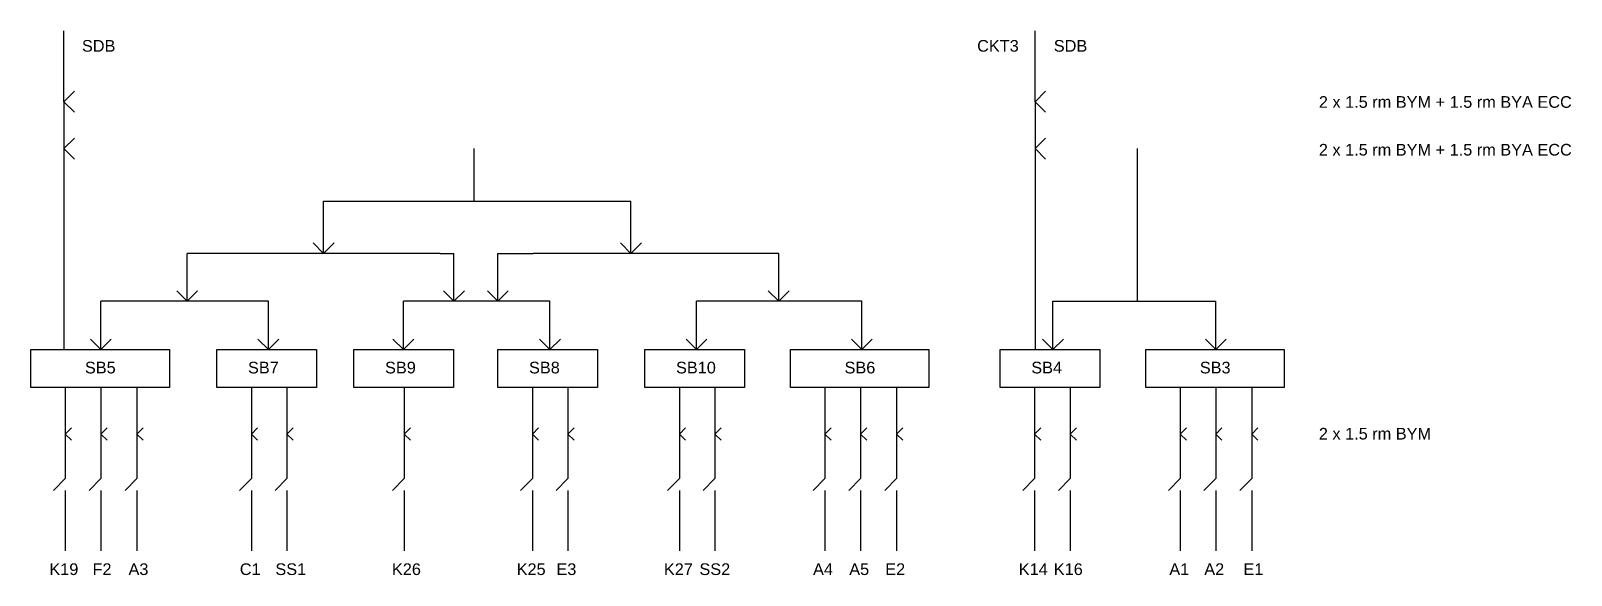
# Model space of a CAD drawing. Header units: inches. Extents: x 3560 to 88666, y 3082 to 5762.
# Drawn here: x 50166 to 57377, y 3086 to 5635 of the extents above; entities that cross this region are included whole.
import ezdxf

# ---------------------------------------------------------------- set-up
doc = ezdxf.new("R2010")
doc.units = ezdxf.units.IN
doc.header["$LTSCALE"] = 200
doc.header["$MEASUREMENT"] = 0
doc.styles.get("Standard").update_dxf_attribs({"font": 'arial.ttf'})

msp = doc.modelspace()

# ---------------------------------------------------------------- texts
for s, height, p in [('SDB', 54.58, (50405, 5537.1)), ('CKT3', 54.58, (54595.8, 5537.1)), ('SDB', 54.58, (54954.6, 5537.1)), ('2 x 1.5 rm BYM + 1.5 rm BYA ECC', 54.581, (56195.5, 5274.3)), ('2 x 1.5 rm BYM + 1.5 rm BYA ECC', 54.581, (56195.5, 5050.8)), ('SB5', 54.58, (50419, 4031)), ('SB7', 54.58, (51182.4, 4031)), ('SB9', 54.58, (51824, 4031)), ('SB8', 54.58, (52498, 4031)), ('SB10', 54.58, (53186.1, 4031)), ('SB6', 54.58, (53975.1, 4031)), ('SB4', 54.58, (54849.2, 4031)), ('SB3', 54.58, (55638.2, 4031)), ('2 x 1.5 rm BYM', 54.581, (56195.5, 3721.5)), ('K19', 54.58, (50252.6, 3087.2)), ('F2', 54.58, (50454.5, 3087.2)), ('A3', 54.58, (50623.1, 3087.2)), ('C1', 54.58, (51144.2, 3087.2)), ('SS1', 54.58, (51310.6, 3087.2)), ('K26', 54.58, (51856.3, 3087.2)), ('K25', 54.58, (52440.1, 3087.2)), ('E3', 54.58, (52626.3, 3087.2)), ('K27', 54.58, (53129.4, 3087.2)), ('SS2', 54.58, (53295.7, 3087.2)), ('A4', 54.58, (53827.6, 3087.2)), ('A5', 54.58, (53997.1, 3087.2)), ('E2', 54.58, (54165.6, 3087.2)), ('K14', 54.58, (54790.8, 3087.2)), ('K16', 54.58, (54954.7, 3087.2)), ('A1', 54.58, (55495.5, 3087.2)), ('A2', 54.58, (55659.1, 3087.2)), ('E1', 54.58, (55842.3, 3087.2))]:
    msp.add_text(s, height=height).set_placement(p)

# ---------------------------------------------------------------- linework, layer by layer
for p, q in [((50320.7, 5302.8), (50320.7, 5634.8)), ((54867.4, 5302.8), (54867.4, 5634.8)), ((50320.7, 5302.8), (50369.8, 5352)), ((54867.4, 5302.8), (54916.6, 5352)), ((50320.7, 5302.8), (50320.7, 4142.4)), ((50369.8, 5253.6), (50320.7, 5302.8)), ((54867.4, 5302.8), (54867.4, 4142.4)), ((54916.6, 5253.6), (54867.4, 5302.8)), ((50320.7, 5083.1), (50369.8, 5132.2)), ((54867.4, 5083.1), (54916.6, 5132.2)), ((50369.8, 5033.9), (50320.7, 5083.1)), ((52241, 4838), (52241, 5083.1)), ((54916.6, 5033.9), (54867.4, 5083.1)), ((55345.8, 4838), (55345.8, 5083.1)), ((51536.4, 4592.9), (51536.4, 4838)), ((51536.4, 4838), (52975.3, 4838)), ((52975.3, 4592.9), (52975.3, 4838)), ((55345.8, 4657.6), (55345.8, 4838)), ((51536.4, 4592.9), (51487.5, 4641.8)), ((51585.2, 4641.8), (51536.4, 4592.9)), ((52975.3, 4592.9), (52926.4, 4641.8)), ((53024.1, 4641.8), (52975.3, 4592.9)), ((55345.8, 4369.1), (55345.8, 4657.6)), ((52081.5, 4592.9), (50897.9, 4592.9)), ((50897.9, 4369.1), (50897.9, 4592.9)), ((52081.5, 4592.9), (52146.4, 4592.9)), ((52146.4, 4369.1), (52146.4, 4592.9)), ((52351.7, 4369.1), (52351.7, 4592.9)), ((52351.7, 4592.9), (52517.5, 4592.9)), ((53666.9, 4592.9), (52517.5, 4592.9)), ((53666.9, 4369.1), (53666.9, 4592.9)), ((50897.9, 4369.1), (50849.1, 4417.9)), ((50946.8, 4417.9), (50897.9, 4369.1)), ((52146.4, 4369.1), (52097.5, 4417.9)), ((52195.2, 4417.9), (52146.4, 4369.1)), ((52351.7, 4369.1), (52302.9, 4417.9)), ((52400.6, 4417.9), (52351.7, 4369.1)), ((53666.9, 4369.1), (53618.1, 4417.9)), ((53715.7, 4417.9), (53666.9, 4369.1)), ((51277.9, 4369.1), (50493.6, 4369.1)), ((50493.6, 4142.4), (50493.6, 4369.1)), ((51277.9, 4142.4), (51277.9, 4369.1)), ((52596.2, 4369.1), (51909.8, 4369.1)), ((51909.8, 4142.4), (51909.8, 4369.1)), ((52596.2, 4142.4), (52596.2, 4369.1)), ((54055.7, 4369.1), (53281.8, 4369.1)), ((53281.8, 4142.4), (53281.8, 4369.1)), ((54055.7, 4142.4), (54055.7, 4369.1)), ((54950.7, 4142.4), (54950.7, 4369.1)), ((54950.7, 4369.1), (55713.5, 4369.1)), ((55713.5, 4142.4), (55713.5, 4369.1)), ((50493.6, 4142.4), (50444.7, 4191.2)), ((50542.4, 4191.2), (50493.6, 4142.4)), ((51277.9, 4142.4), (51229, 4191.2)), ((51326.7, 4191.2), (51277.9, 4142.4)), ((51909.8, 4142.4), (51861, 4191.2)), ((51958.7, 4191.2), (51909.8, 4142.4)), ((52596.2, 4142.4), (52547.3, 4191.2)), ((52645, 4191.2), (52596.2, 4142.4)), ((53281.8, 4142.4), (53233, 4191.2)), ((53330.6, 4191.2), (53281.8, 4142.4)), ((54055.7, 4142.4), (54006.9, 4191.2)), ((54104.6, 4191.2), (54055.7, 4142.4)), ((54950.7, 4142.4), (54901.9, 4191.2)), ((54999.6, 4191.2), (54950.7, 4142.4)), ((55713.5, 4142.4), (55664.6, 4191.2)), ((55762.3, 4191.2), (55713.5, 4142.4)), ((50327.1, 3965.2), (50327.1, 3539.2)), ((50493.6, 3965.2), (50493.6, 3539.2)), ((50662.2, 3965.2), (50662.2, 3539.2)), ((51198.1, 3965.2), (51198.1, 3539.2)), ((51364.5, 3965.2), (51364.5, 3539.2)), ((51913.7, 3965.2), (51913.7, 3539.2)), ((52513.7, 3965.2), (52513.7, 3539.2)), ((52680.2, 3965.2), (52680.2, 3539.2)), ((53201.9, 3965.2), (53201.9, 3539.2)), ((53368.3, 3965.2), (53368.3, 3539.2)), ((53883.2, 3965.2), (53883.2, 3539.2)), ((54049.7, 3965.2), (54049.7, 3539.2)), ((54218.3, 3965.2), (54218.3, 3539.2)), ((54865, 3965.2), (54865, 3539.2)), ((55031.4, 3965.2), (55031.4, 3539.2)), ((55546.3, 3965.2), (55546.3, 3539.2)), ((55712.8, 3965.2), (55712.8, 3539.2)), ((55881.4, 3965.2), (55881.4, 3539.2)), ((50327.1, 3747.2), (50356.4, 3776.5)), ((50493.6, 3747.2), (50522.8, 3776.5)), ((50662.2, 3747.2), (50691.4, 3776.5)), ((51198.1, 3747.2), (51227.4, 3776.5)), ((51364.5, 3747.2), (51393.8, 3776.5)), ((51913.7, 3747.2), (51943, 3776.5)), ((52513.7, 3747.2), (52543, 3776.5)), ((52680.2, 3747.2), (52709.4, 3776.5)), ((53201.9, 3747.2), (53231.1, 3776.5)), ((53368.3, 3747.2), (53397.6, 3776.5)), ((53883.2, 3747.2), (53912.5, 3776.5)), ((54049.7, 3747.2), (54078.9, 3776.5)), ((54218.3, 3747.2), (54247.5, 3776.5)), ((54865, 3747.2), (54894.2, 3776.5)), ((55031.4, 3747.2), (55060.7, 3776.5)), ((55546.3, 3747.2), (55575.6, 3776.5)), ((55712.8, 3747.2), (55742, 3776.5)), ((55881.4, 3747.2), (55910.6, 3776.5)), ((50356.4, 3718), (50327.1, 3747.2)), ((50522.8, 3718), (50493.6, 3747.2)), ((50691.4, 3718), (50662.2, 3747.2)), ((51227.4, 3718), (51198.1, 3747.2)), ((51393.8, 3718), (51364.5, 3747.2)), ((51943, 3718), (51913.7, 3747.2)), ((52543, 3718), (52513.7, 3747.2)), ((52709.4, 3718), (52680.2, 3747.2)), ((53231.1, 3718), (53201.9, 3747.2)), ((53397.6, 3718), (53368.3, 3747.2)), ((53912.5, 3718), (53883.2, 3747.2)), ((54078.9, 3718), (54049.7, 3747.2)), ((54247.5, 3718), (54218.3, 3747.2)), ((54894.2, 3718), (54865, 3747.2)), ((55060.7, 3718), (55031.4, 3747.2)), ((55575.6, 3718), (55546.3, 3747.2)), ((55742, 3718), (55712.8, 3747.2)), ((55910.6, 3718), (55881.4, 3747.2)), ((50327.1, 3539.2), (50271.9, 3482.8)), ((50493.6, 3539.2), (50438.4, 3482.8)), ((50662.2, 3539.2), (50607, 3482.8)), ((51198.1, 3539.2), (51142.9, 3482.8)), ((51364.5, 3539.2), (51309.4, 3482.8)), ((51913.7, 3539.2), (51858.5, 3482.8)), ((52513.7, 3539.2), (52458.5, 3482.8)), ((52680.2, 3539.2), (52625, 3482.8)), ((53201.9, 3539.2), (53146.7, 3482.8)), ((53368.3, 3539.2), (53313.1, 3482.8)), ((53883.2, 3539.2), (53828, 3482.8)), ((54049.7, 3539.2), (53994.5, 3482.8)), ((54218.3, 3539.2), (54163.1, 3482.8)), ((54865, 3539.2), (54809.8, 3482.8)), ((55031.4, 3539.2), (54976.2, 3482.8)), ((55546.3, 3539.2), (55491.1, 3482.8)), ((55712.8, 3539.2), (55657.6, 3482.8)), ((55881.4, 3539.2), (55826.2, 3482.8)), ((50327.1, 3482.8), (50327.1, 3200.5)), ((50493.6, 3482.8), (50493.6, 3200.5)), ((50662.2, 3482.8), (50662.2, 3200.5)), ((51198.1, 3482.8), (51198.1, 3200.5)), ((51364.5, 3482.8), (51364.5, 3200.5)), ((51913.7, 3482.8), (51913.7, 3200.5)), ((52513.7, 3482.8), (52513.7, 3200.5)), ((52680.2, 3482.8), (52680.2, 3200.5)), ((53201.9, 3482.8), (53201.9, 3200.5)), ((53368.3, 3482.8), (53368.3, 3200.5)), ((53883.2, 3482.8), (53883.2, 3200.5)), ((54049.7, 3482.8), (54049.7, 3200.5)), ((54218.3, 3482.8), (54218.3, 3200.5)), ((54865, 3482.8), (54865, 3200.5)), ((55031.4, 3482.8), (55031.4, 3200.5)), ((55546.3, 3482.8), (55546.3, 3200.5)), ((55712.8, 3482.8), (55712.8, 3200.5)), ((55881.4, 3482.8), (55881.4, 3200.5))]:
    msp.add_line(p, q)
for points in [[(50165.7, 4142.4), (50814.3, 4142.4), (50814.3, 3965.2), (50165.7, 3965.2)], [(51036.7, 4142.4), (51502.5, 4142.4), (51502.5, 3965.2), (51036.7, 3965.2)], [(51678.3, 4142.4), (52144.2, 4142.4), (52144.2, 3965.2), (51678.3, 3965.2)], [(52352.3, 4142.4), (52818.1, 4142.4), (52818.1, 3965.2), (52352.3, 3965.2)], [(53040.4, 4142.4), (53506.3, 4142.4), (53506.3, 3965.2), (53040.4, 3965.2)], [(53721.8, 4142.4), (54370.4, 4142.4), (54370.4, 3965.2), (53721.8, 3965.2)], [(54703.5, 4142.4), (55169.4, 4142.4), (55169.4, 3965.2), (54703.5, 3965.2)], [(55384.9, 4142.4), (56033.5, 4142.4), (56033.5, 3965.2), (55384.9, 3965.2)]]:
    msp.add_lwpolyline(points, close=True)

msp.set_redraw_order([(e.dxf.handle, doc.entitydb.next_handle()) for e in msp.query("TEXT MTEXT ATTDEF DIMENSION ARC_DIMENSION")])  # texts and dimensions are drawn at this point

doc.saveas('drawing.dxf')
